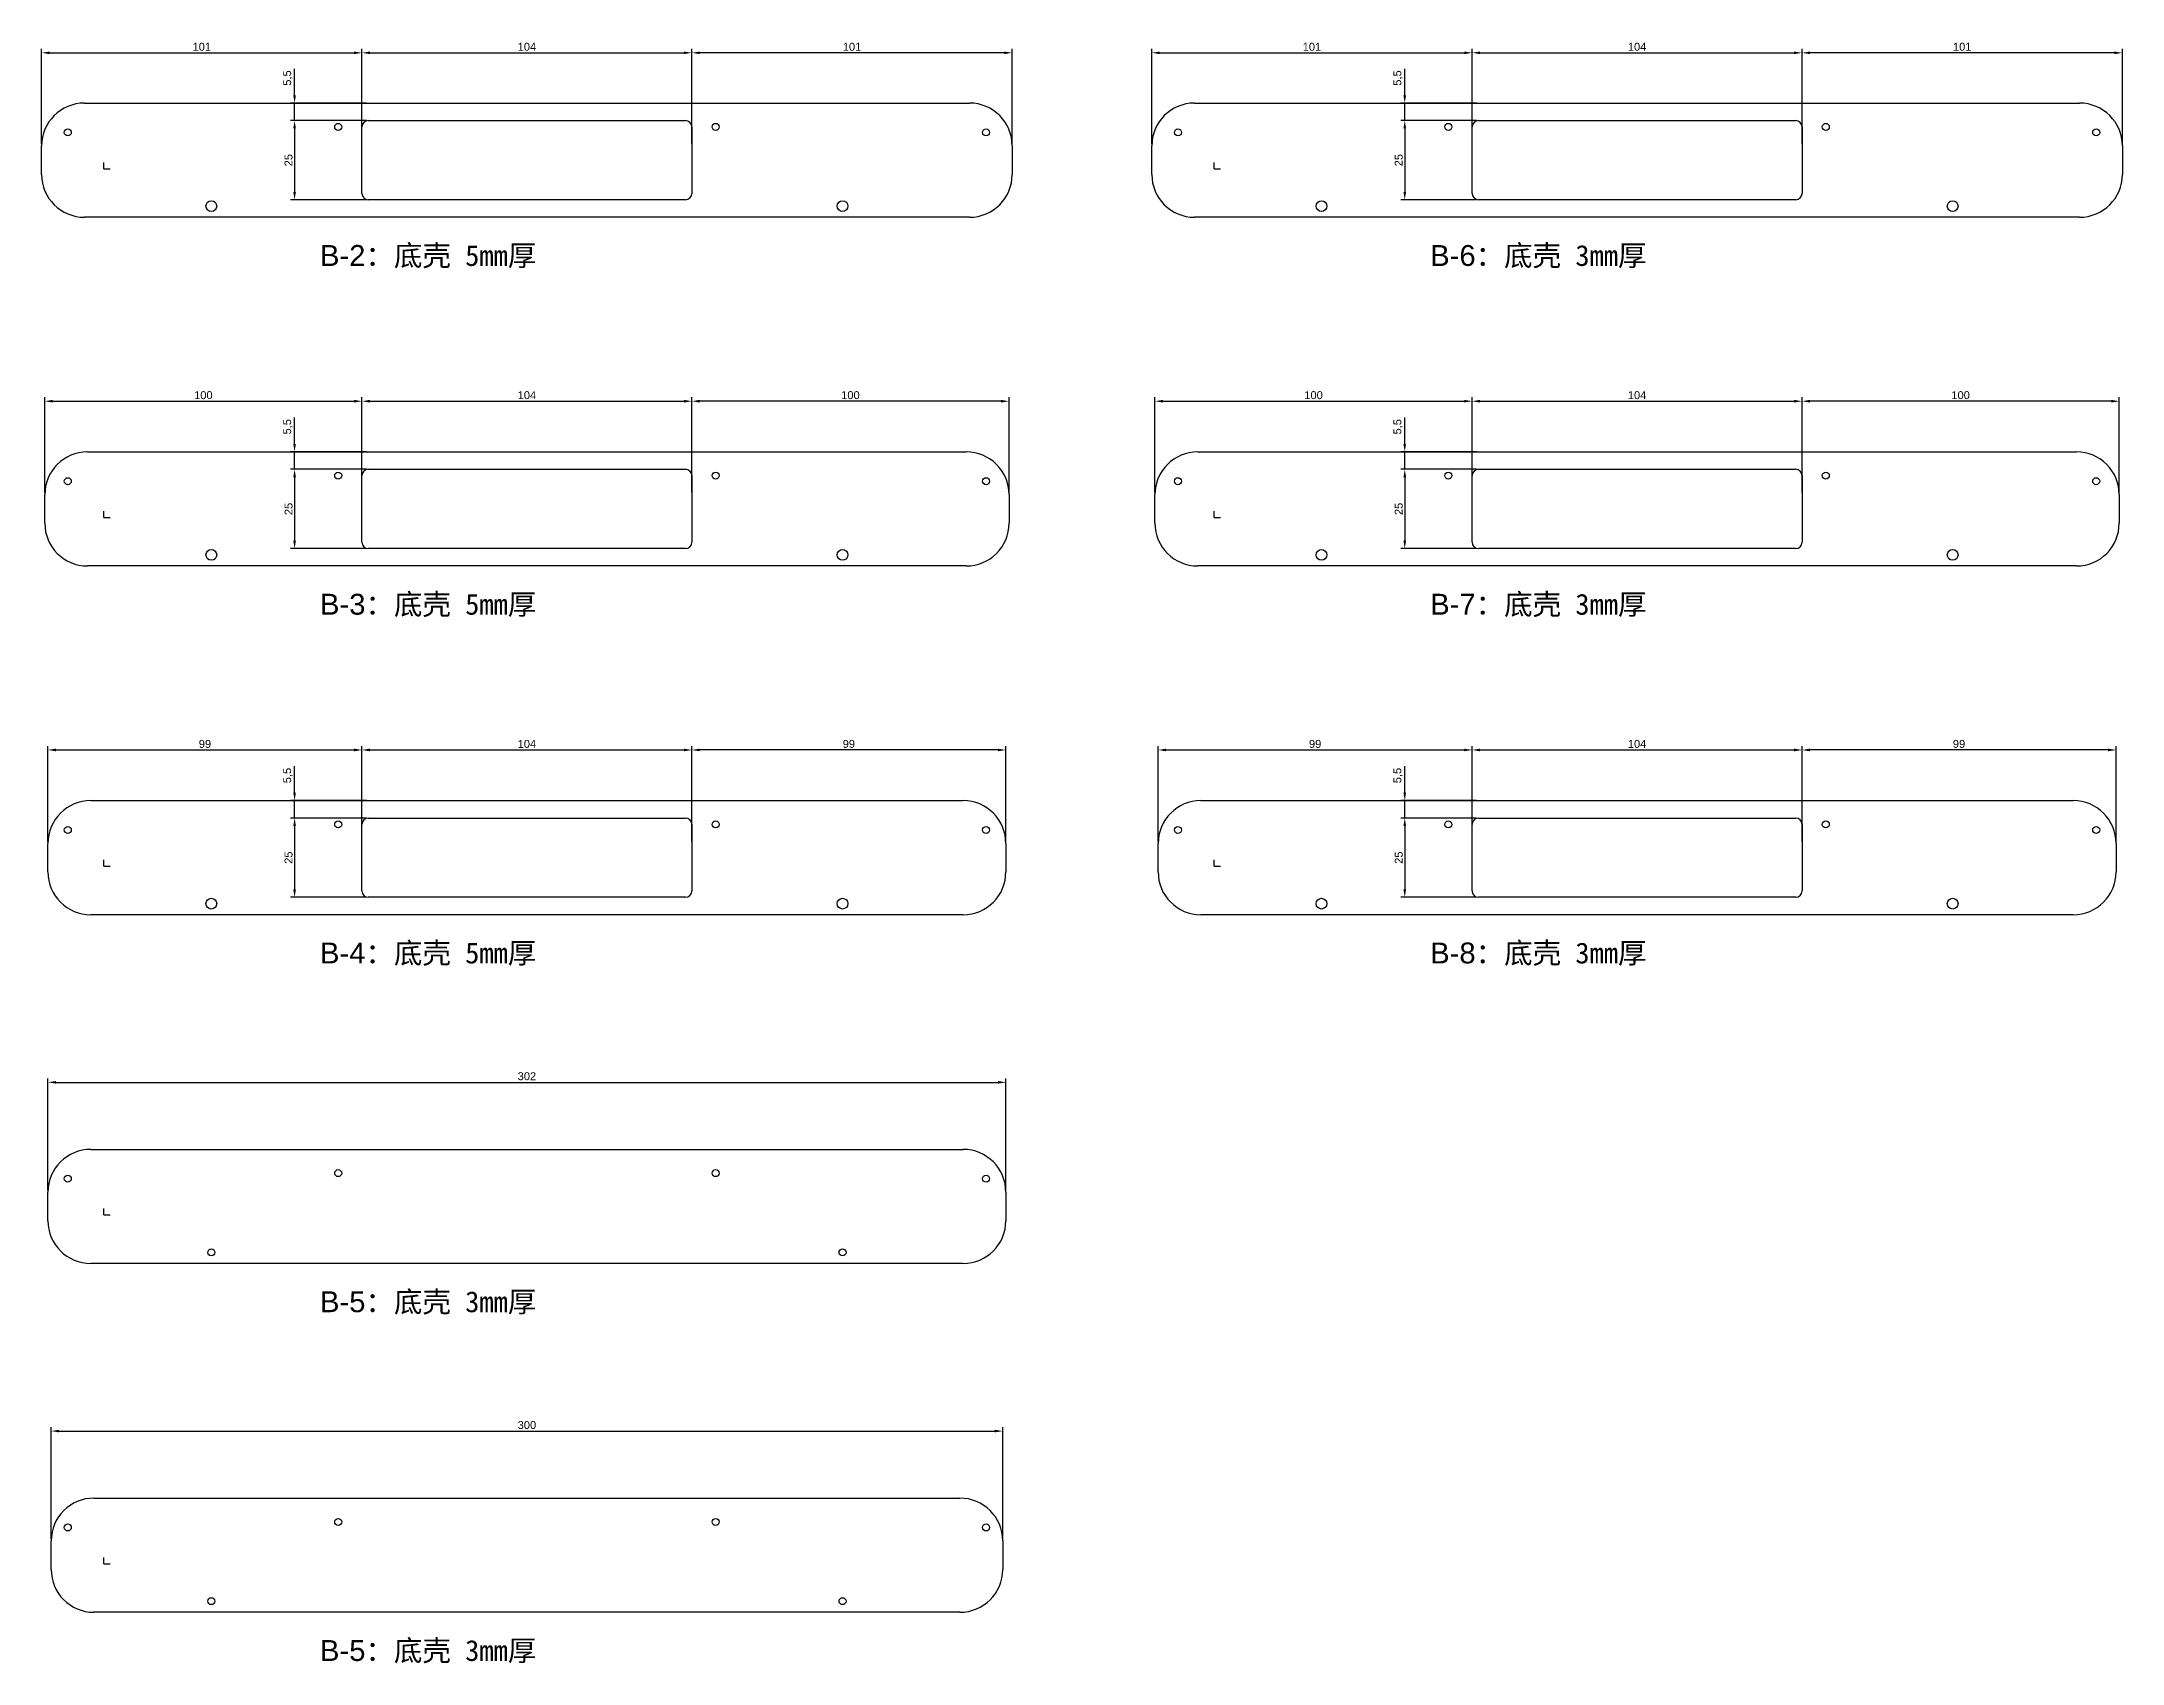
# Model space of a CAD drawing. Header units: millimetres. Extents: x -514 to 1814, y -954 to 381.
# Drawn here: x 1158 to 1814, y -280 to 231 of the extents above; entities that cross this region are included whole.
import ezdxf

# ---------------------------------------------------------------- set-up
doc = ezdxf.new("R2010")
doc.units = ezdxf.units.MM
doc.layers.get('Defpoints').update_dxf_attribs({"color": 1})
doc.layers.add('mark', color=90, linetype='Continuous', plot=False)
doc.styles.get("Standard").update_dxf_attribs({"font": 'arial.ttf'})
doc.dimstyles.new('ISO-25', dxfattribs={"dimtxt": 2.5, "dimasz": 2.5, "dimexe": 1.25, "dimexo": 0.625, "dimtad": 1, "dimtxsty": 'Standard', "dimcen": 2.5, "dimadec": 0, "dimazin": 0, "dimtfac": 1, "dimtmove": 0, "dimatfit": 3, "dimfxl": 1, "dimarcsym": 0})

msp = doc.modelspace()

# ---------------------------------------------------------------- texts
at = {"char_height": 6.58764, "attachment_point": 1}
for s, insert in [('B-2{\\fSimSun|b0|i0|c134|p2;：底壳\\fSimSun|b0|i0|c0|p2; \\fSimSun|b0|i0|c134|p2;5\\fSimSun|b0|i0|c0|p2;mm\\fSimSun|b0|i0|c134|p2;厚}', (1245.288, 167.178)), ('B-6{\\fSimSun|b0|i0|c134|p2;：底壳\\fSimSun|b0|i0|c0|p2; \\fSimSun|b0|i0|c134|p2;3\\fSimSun|b0|i0|c0|p2;mm\\fSimSun|b0|i0|c134|p2;厚}', (1595.288, 167.178)), ('B-3{\\fSimSun|b0|i0|c134|p2;：底壳\\fSimSun|b0|i0|c0|p2; \\fSimSun|b0|i0|c134|p2;5\\fSimSun|b0|i0|c0|p2;mm\\fSimSun|b0|i0|c134|p2;厚}', (1245.288, 57.178)), ('B-7{\\fSimSun|b0|i0|c134|p2;：底壳\\fSimSun|b0|i0|c0|p2; \\fSimSun|b0|i0|c134|p2;3\\fSimSun|b0|i0|c0|p2;mm\\fSimSun|b0|i0|c134|p2;厚}', (1595.288, 57.178)), ('B-4{\\fSimSun|b0|i0|c134|p2;：底壳\\fSimSun|b0|i0|c0|p2; \\fSimSun|b0|i0|c134|p2;5\\fSimSun|b0|i0|c0|p2;mm\\fSimSun|b0|i0|c134|p2;厚}', (1245.288, -52.822)), ('B-8{\\fSimSun|b0|i0|c134|p2;：底壳\\fSimSun|b0|i0|c0|p2; \\fSimSun|b0|i0|c134|p2;3\\fSimSun|b0|i0|c0|p2;mm\\fSimSun|b0|i0|c134|p2;厚}', (1595.288, -52.822)), ('B-5{\\fSimSun|b0|i0|c134|p2;：底壳\\fSimSun|b0|i0|c0|p2; \\fSimSun|b0|i0|c134|p2;3\\fSimSun|b0|i0|c0|p2;mm\\fSimSun|b0|i0|c134|p2;厚}', (1245.288, -162.822)), ('B-5{\\fSimSun|b0|i0|c134|p2;：底壳\\fSimSun|b0|i0|c0|p2; \\fSimSun|b0|i0|c134|p2;3\\fSimSun|b0|i0|c0|p2;mm\\fSimSun|b0|i0|c134|p2;厚}', (1245.288, -272.822))]:
    msp.add_mtext_dynamic_manual_height_columns(s, width=134.64919, gutter_width=12.5, heights=[0], dxfattribs=dict(at, insert=insert))

# ---------------------------------------------------------------- blocks, each defined once
blk = doc.blocks.new('*D95')
at = {"layer": 'Defpoints', "color": 0, "transparency": 16777216}
for p in [(1237.27, 211.95), (1260.51, 211.95), (1260.51, 206.45)]:
    blk.add_point(p, dxfattribs=at)
at = {"layer": 'mark', "color": 0, "lineweight": -2, "transparency": 16777216}
for p, q in [((1237.27, 214.45), (1237.27, 222.77)), ((1259.89, 211.95), (1236.02, 211.95)), ((1237.27, 206.45), (1237.27, 211.95)), ((1259.89, 206.45), (1236.02, 206.45)), ((1237.27, 203.95), (1237.27, 201.45))]:
    blk.add_line(p, q, dxfattribs=at)
at = {"layer": 'mark', "color": 0, "transparency": 16777216}
for points in [[(1236.85, 214.45), (1237.68, 214.45), (1237.27, 211.95)], [(1236.85, 203.95), (1237.68, 203.95), (1237.27, 206.45)]]:
    blk.add_solid(points, dxfattribs=at)
at = {"layer": 'mark', "color": 0, "transparency": 16777216, "insert": (1235.15, 219.86), "char_height": 2.5, "attachment_point": 5, "rotation": 90}
blk.add_mtext('5,5', dxfattribs=at)
blk = doc.blocks.new('*D96')
at = {"layer": 'Defpoints', "color": 0, "transparency": 16777216}
for p in [(1260.51, 206.45), (1237.27, 181.45), (1260.51, 181.45)]:
    blk.add_point(p, dxfattribs=at)
at = {"layer": 'mark', "color": 0, "lineweight": -2, "transparency": 16777216}
for p, q in [((1259.89, 206.45), (1236.02, 206.45)), ((1237.27, 203.95), (1237.27, 183.95)), ((1259.89, 181.45), (1236.02, 181.45))]:
    blk.add_line(p, q, dxfattribs=at)
at = {"layer": 'mark', "color": 0, "transparency": 16777216}
for points in [[(1236.85, 203.95), (1237.68, 203.95), (1237.27, 206.45)], [(1236.85, 183.95), (1237.68, 183.95), (1237.27, 181.45)]]:
    blk.add_solid(points, dxfattribs=at)
at = {"layer": 'mark', "color": 0, "transparency": 16777216, "insert": (1235.37, 193.95), "char_height": 2.5, "attachment_point": 5, "rotation": 90}
blk.add_mtext('25', dxfattribs=at)
blk = doc.blocks.new('*D97')
at = {"layer": 'Defpoints', "color": 0, "transparency": 16777216}
for p in [(1237.27, 101.95), (1260.51, 101.95), (1260.51, 96.45)]:
    blk.add_point(p, dxfattribs=at)
at = {"layer": 'mark', "color": 0, "lineweight": -2, "transparency": 16777216}
for p, q in [((1237.27, 104.45), (1237.27, 112.77)), ((1259.89, 101.95), (1236.02, 101.95)), ((1237.27, 96.45), (1237.27, 101.95)), ((1259.89, 96.45), (1236.02, 96.45)), ((1237.27, 93.95), (1237.27, 91.45))]:
    blk.add_line(p, q, dxfattribs=at)
at = {"layer": 'mark', "color": 0, "transparency": 16777216}
for points in [[(1236.85, 104.45), (1237.68, 104.45), (1237.27, 101.95)], [(1236.85, 93.95), (1237.68, 93.95), (1237.27, 96.45)]]:
    blk.add_solid(points, dxfattribs=at)
at = {"layer": 'mark', "color": 0, "transparency": 16777216, "insert": (1235.15, 109.86), "char_height": 2.5, "attachment_point": 5, "rotation": 90}
blk.add_mtext('5,5', dxfattribs=at)
blk = doc.blocks.new('*D98')
at = {"layer": 'Defpoints', "color": 0, "transparency": 16777216}
for p in [(1260.51, 96.45), (1237.27, 71.45), (1260.51, 71.45)]:
    blk.add_point(p, dxfattribs=at)
at = {"layer": 'mark', "color": 0, "lineweight": -2, "transparency": 16777216}
for p, q in [((1259.89, 96.45), (1236.02, 96.45)), ((1237.27, 93.95), (1237.27, 73.95)), ((1259.89, 71.45), (1236.02, 71.45))]:
    blk.add_line(p, q, dxfattribs=at)
at = {"layer": 'mark', "color": 0, "transparency": 16777216}
for points in [[(1236.85, 93.95), (1237.68, 93.95), (1237.27, 96.45)], [(1236.85, 73.95), (1237.68, 73.95), (1237.27, 71.45)]]:
    blk.add_solid(points, dxfattribs=at)
at = {"layer": 'mark', "color": 0, "transparency": 16777216, "insert": (1235.37, 83.95), "char_height": 2.5, "attachment_point": 5, "rotation": 90}
blk.add_mtext('25', dxfattribs=at)
blk = doc.blocks.new('*D99')
at = {"layer": 'Defpoints', "color": 0, "transparency": 16777216}
for p in [(1258.51, 227.81), (1157.51, 198.45), (1258.51, 198.45)]:
    blk.add_point(p, dxfattribs=at)
at = {"layer": 'mark', "color": 0, "lineweight": -2, "transparency": 16777216}
for p, q in [((1157.51, 199.08), (1157.51, 229.06)), ((1160.01, 227.81), (1256.01, 227.81)), ((1258.51, 199.08), (1258.51, 229.06))]:
    blk.add_line(p, q, dxfattribs=at)
at = {"layer": 'mark', "color": 0, "transparency": 16777216}
for points in [[(1160.01, 228.22), (1160.01, 227.39), (1157.51, 227.81)], [(1256.01, 228.22), (1256.01, 227.39), (1258.51, 227.81)]]:
    blk.add_solid(points, dxfattribs=at)
at = {"layer": 'mark', "color": 0, "transparency": 16777216, "insert": (1208.01, 229.71), "char_height": 2.5, "attachment_point": 5}
blk.add_mtext('101', dxfattribs=at)
blk = doc.blocks.new('*D100')
at = {"layer": 'Defpoints', "color": 0, "transparency": 16777216}
for p in [(1362.51, 227.81), (1362.51, 198.45), (1463.51, 198.45)]:
    blk.add_point(p, dxfattribs=at)
at = {"layer": 'mark', "color": 0, "lineweight": -2, "transparency": 16777216}
for p, q in [((1362.51, 199.08), (1362.51, 229.06)), ((1461.01, 227.81), (1365.01, 227.81)), ((1463.51, 199.08), (1463.51, 229.06))]:
    blk.add_line(p, q, dxfattribs=at)
at = {"layer": 'mark', "color": 0, "transparency": 16777216}
for points in [[(1365.01, 228.22), (1365.01, 227.39), (1362.51, 227.81)], [(1461.01, 228.22), (1461.01, 227.39), (1463.51, 227.81)]]:
    blk.add_solid(points, dxfattribs=at)
at = {"layer": 'mark', "color": 0, "transparency": 16777216, "insert": (1413.01, 229.71), "char_height": 2.5, "attachment_point": 5}
blk.add_mtext('101', dxfattribs=at)
blk = doc.blocks.new('*D101')
at = {"layer": 'Defpoints', "color": 0, "transparency": 16777216}
for p in [(1258.51, 117.92), (1158.51, 88.45), (1258.51, 88.45)]:
    blk.add_point(p, dxfattribs=at)
at = {"layer": 'mark', "color": 0, "lineweight": -2, "transparency": 16777216}
for p, q in [((1158.51, 89.08), (1158.51, 119.17)), ((1258.51, 89.08), (1258.51, 119.17)), ((1161.01, 117.92), (1256.01, 117.92))]:
    blk.add_line(p, q, dxfattribs=at)
at = {"layer": 'mark', "color": 0, "transparency": 16777216}
for points in [[(1161.01, 118.34), (1161.01, 117.5), (1158.51, 117.92)], [(1256.01, 118.34), (1256.01, 117.5), (1258.51, 117.92)]]:
    blk.add_solid(points, dxfattribs=at)
at = {"layer": 'mark', "color": 0, "transparency": 16777216, "insert": (1208.51, 119.82), "char_height": 2.5, "attachment_point": 5}
blk.add_mtext('100', dxfattribs=at)
blk = doc.blocks.new('*D102')
at = {"layer": 'Defpoints', "color": 0, "transparency": 16777216}
for p in [(1362.51, 117.92), (1362.51, 88.45), (1462.51, 88.45)]:
    blk.add_point(p, dxfattribs=at)
at = {"layer": 'mark', "color": 0, "lineweight": -2, "transparency": 16777216}
for p, q in [((1362.51, 89.08), (1362.51, 119.17)), ((1462.51, 89.08), (1462.51, 119.17)), ((1460.01, 117.92), (1365.01, 117.92))]:
    blk.add_line(p, q, dxfattribs=at)
at = {"layer": 'mark', "color": 0, "transparency": 16777216}
for points in [[(1365.01, 118.34), (1365.01, 117.5), (1362.51, 117.92)], [(1460.01, 118.34), (1460.01, 117.5), (1462.51, 117.92)]]:
    blk.add_solid(points, dxfattribs=at)
at = {"layer": 'mark', "color": 0, "transparency": 16777216, "insert": (1412.51, 119.82), "char_height": 2.5, "attachment_point": 5}
blk.add_mtext('100', dxfattribs=at)
blk = doc.blocks.new('*D103')
at = {"layer": 'Defpoints', "color": 0, "transparency": 16777216}
for p in [(1237.27, -8.05), (1260.51, -8.05), (1260.51, -13.55)]:
    blk.add_point(p, dxfattribs=at)
at = {"layer": 'mark', "color": 0, "lineweight": -2, "transparency": 16777216}
for p, q in [((1237.27, -5.55), (1237.27, 2.77)), ((1259.89, -8.05), (1236.02, -8.05)), ((1237.27, -13.55), (1237.27, -8.05)), ((1259.89, -13.55), (1236.02, -13.55)), ((1237.27, -16.05), (1237.27, -18.55))]:
    blk.add_line(p, q, dxfattribs=at)
at = {"layer": 'mark', "color": 0, "transparency": 16777216}
for points in [[(1236.85, -5.55), (1237.68, -5.55), (1237.27, -8.05)], [(1236.85, -16.05), (1237.68, -16.05), (1237.27, -13.55)]]:
    blk.add_solid(points, dxfattribs=at)
at = {"layer": 'mark', "color": 0, "transparency": 16777216, "insert": (1235.15, -0.14), "char_height": 2.5, "attachment_point": 5, "rotation": 90}
blk.add_mtext('5,5', dxfattribs=at)
blk = doc.blocks.new('*D104')
at = {"layer": 'Defpoints', "color": 0, "transparency": 16777216}
for p in [(1260.51, -13.55), (1237.27, -38.55), (1260.51, -38.55)]:
    blk.add_point(p, dxfattribs=at)
at = {"layer": 'mark', "color": 0, "lineweight": -2, "transparency": 16777216}
for p, q in [((1259.89, -13.55), (1236.02, -13.55)), ((1237.27, -16.05), (1237.27, -36.05)), ((1259.89, -38.55), (1236.02, -38.55))]:
    blk.add_line(p, q, dxfattribs=at)
at = {"layer": 'mark', "color": 0, "transparency": 16777216}
for points in [[(1236.85, -16.05), (1237.68, -16.05), (1237.27, -13.55)], [(1236.85, -36.05), (1237.68, -36.05), (1237.27, -38.55)]]:
    blk.add_solid(points, dxfattribs=at)
at = {"layer": 'mark', "color": 0, "transparency": 16777216, "insert": (1235.37, -26.05), "char_height": 2.5, "attachment_point": 5, "rotation": 90}
blk.add_mtext('25', dxfattribs=at)
blk = doc.blocks.new('*D105')
at = {"layer": 'Defpoints', "color": 0, "transparency": 16777216}
for p in [(1258.51, 7.92), (1159.51, -21.55), (1258.51, -21.55)]:
    blk.add_point(p, dxfattribs=at)
at = {"layer": 'mark', "color": 0, "lineweight": -2, "transparency": 16777216}
for p, q in [((1159.51, -20.92), (1159.51, 9.17)), ((1162.01, 7.92), (1256.01, 7.92)), ((1258.51, -20.92), (1258.51, 9.17))]:
    blk.add_line(p, q, dxfattribs=at)
at = {"layer": 'mark', "color": 0, "transparency": 16777216}
for points in [[(1162.01, 8.34), (1162.01, 7.5), (1159.51, 7.92)], [(1256.01, 8.34), (1256.01, 7.5), (1258.51, 7.92)]]:
    blk.add_solid(points, dxfattribs=at)
at = {"layer": 'mark', "color": 0, "transparency": 16777216, "insert": (1209.01, 9.82), "char_height": 2.5, "attachment_point": 5}
blk.add_mtext('99', dxfattribs=at)
blk = doc.blocks.new('*D106')
at = {"layer": 'Defpoints', "color": 0, "transparency": 16777216}
for p in [(1362.51, 7.92), (1362.51, -21.55), (1461.51, -21.55)]:
    blk.add_point(p, dxfattribs=at)
at = {"layer": 'mark', "color": 0, "lineweight": -2, "transparency": 16777216}
for p, q in [((1362.51, -20.92), (1362.51, 9.17)), ((1459.01, 7.92), (1365.01, 7.92)), ((1461.51, -20.92), (1461.51, 9.17))]:
    blk.add_line(p, q, dxfattribs=at)
at = {"layer": 'mark', "color": 0, "transparency": 16777216}
for points in [[(1365.01, 8.34), (1365.01, 7.5), (1362.51, 7.92)], [(1459.01, 8.34), (1459.01, 7.5), (1461.51, 7.92)]]:
    blk.add_solid(points, dxfattribs=at)
at = {"layer": 'mark', "color": 0, "transparency": 16777216, "insert": (1412.01, 9.82), "char_height": 2.5, "attachment_point": 5}
blk.add_mtext('99', dxfattribs=at)
blk = doc.blocks.new('*D107')
at = {"layer": 'Defpoints', "color": 0, "transparency": 16777216}
for p in [(1362.51, 227.81), (1258.51, 204.45), (1362.51, 204.45)]:
    blk.add_point(p, dxfattribs=at)
at = {"layer": 'mark', "color": 0, "lineweight": -2, "transparency": 16777216}
for p, q in [((1258.51, 205.08), (1258.51, 229.06)), ((1261.01, 227.81), (1360.01, 227.81)), ((1362.51, 205.08), (1362.51, 229.06))]:
    blk.add_line(p, q, dxfattribs=at)
at = {"layer": 'mark', "color": 0, "transparency": 16777216}
for points in [[(1261.01, 228.22), (1261.01, 227.39), (1258.51, 227.81)], [(1360.01, 228.22), (1360.01, 227.39), (1362.51, 227.81)]]:
    blk.add_solid(points, dxfattribs=at)
at = {"layer": 'mark', "color": 0, "transparency": 16777216, "insert": (1310.51, 229.71), "char_height": 2.5, "attachment_point": 5}
blk.add_mtext('104', dxfattribs=at)
blk = doc.blocks.new('*D108')
at = {"layer": 'Defpoints', "color": 0, "transparency": 16777216}
for p in [(1362.51, 117.92), (1258.51, 94.45), (1362.51, 94.45)]:
    blk.add_point(p, dxfattribs=at)
at = {"layer": 'mark', "color": 0, "lineweight": -2, "transparency": 16777216}
for p, q in [((1258.51, 95.08), (1258.51, 119.17)), ((1362.51, 95.08), (1362.51, 119.17)), ((1261.01, 117.92), (1360.01, 117.92))]:
    blk.add_line(p, q, dxfattribs=at)
at = {"layer": 'mark', "color": 0, "transparency": 16777216}
for points in [[(1261.01, 118.34), (1261.01, 117.5), (1258.51, 117.92)], [(1360.01, 118.34), (1360.01, 117.5), (1362.51, 117.92)]]:
    blk.add_solid(points, dxfattribs=at)
at = {"layer": 'mark', "color": 0, "transparency": 16777216, "insert": (1310.51, 119.82), "char_height": 2.5, "attachment_point": 5}
blk.add_mtext('104', dxfattribs=at)
blk = doc.blocks.new('*D109')
at = {"layer": 'Defpoints', "color": 0, "transparency": 16777216}
for p in [(1362.51, 7.92), (1258.51, -15.55), (1362.51, -15.55)]:
    blk.add_point(p, dxfattribs=at)
at = {"layer": 'mark', "color": 0, "lineweight": -2, "transparency": 16777216}
for p, q in [((1258.51, -14.92), (1258.51, 9.17)), ((1261.01, 7.92), (1360.01, 7.92)), ((1362.51, -14.92), (1362.51, 9.17))]:
    blk.add_line(p, q, dxfattribs=at)
at = {"layer": 'mark', "color": 0, "transparency": 16777216}
for points in [[(1261.01, 8.34), (1261.01, 7.5), (1258.51, 7.92)], [(1360.01, 8.34), (1360.01, 7.5), (1362.51, 7.92)]]:
    blk.add_solid(points, dxfattribs=at)
at = {"layer": 'mark', "color": 0, "transparency": 16777216, "insert": (1310.51, 9.82), "char_height": 2.5, "attachment_point": 5}
blk.add_mtext('104', dxfattribs=at)
blk = doc.blocks.new('*D110')
at = {"layer": 'Defpoints', "color": 0, "transparency": 16777216}
for p in [(1461.51, -96.91), (1159.51, -131.55), (1461.51, -131.55)]:
    blk.add_point(p, dxfattribs=at)
at = {"layer": 'mark', "color": 0, "lineweight": -2, "transparency": 16777216}
for p, q in [((1159.51, -130.92), (1159.51, -95.66)), ((1162.01, -96.91), (1459.01, -96.91)), ((1461.51, -130.92), (1461.51, -95.66))]:
    blk.add_line(p, q, dxfattribs=at)
at = {"layer": 'mark', "color": 0, "transparency": 16777216}
for points in [[(1162.01, -96.49), (1162.01, -97.32), (1159.51, -96.91)], [(1459.01, -96.49), (1459.01, -97.32), (1461.51, -96.91)]]:
    blk.add_solid(points, dxfattribs=at)
at = {"layer": 'mark', "color": 0, "transparency": 16777216, "insert": (1310.51, -95), "char_height": 2.5, "attachment_point": 5}
blk.add_mtext('302', dxfattribs=at)
blk = doc.blocks.new('*D111')
at = {"layer": 'Defpoints', "color": 0, "transparency": 16777216}
for p in [(1460.51, -206.91), (1160.51, -241.55), (1460.51, -241.55)]:
    blk.add_point(p, dxfattribs=at)
at = {"layer": 'mark', "color": 0, "lineweight": -2, "transparency": 16777216}
for p, q in [((1160.51, -240.92), (1160.51, -205.66)), ((1163.01, -206.91), (1458.01, -206.91)), ((1460.51, -240.92), (1460.51, -205.66))]:
    blk.add_line(p, q, dxfattribs=at)
at = {"layer": 'mark', "color": 0, "transparency": 16777216}
for points in [[(1163.01, -206.49), (1163.01, -207.32), (1160.51, -206.91)], [(1458.01, -206.49), (1458.01, -207.32), (1460.51, -206.91)]]:
    blk.add_solid(points, dxfattribs=at)
at = {"layer": 'mark', "color": 0, "transparency": 16777216, "insert": (1310.51, -205), "char_height": 2.5, "attachment_point": 5}
blk.add_mtext('300', dxfattribs=at)
blk = doc.blocks.new('*D112')
at = {"layer": 'Defpoints', "color": 0, "transparency": 16777216}
for p in [(1587.27, 211.95), (1610.51, 211.95), (1610.51, 206.45)]:
    blk.add_point(p, dxfattribs=at)
at = {"layer": 'mark', "color": 0, "lineweight": -2, "transparency": 16777216}
for p, q in [((1587.27, 214.45), (1587.27, 222.77)), ((1609.89, 211.95), (1586.02, 211.95)), ((1587.27, 206.45), (1587.27, 211.95)), ((1609.89, 206.45), (1586.02, 206.45)), ((1587.27, 203.95), (1587.27, 201.45))]:
    blk.add_line(p, q, dxfattribs=at)
at = {"layer": 'mark', "color": 0, "transparency": 16777216}
for points in [[(1586.85, 214.45), (1587.68, 214.45), (1587.27, 211.95)], [(1586.85, 203.95), (1587.68, 203.95), (1587.27, 206.45)]]:
    blk.add_solid(points, dxfattribs=at)
at = {"layer": 'mark', "color": 0, "transparency": 16777216, "insert": (1585.15, 219.86), "char_height": 2.5, "attachment_point": 5, "rotation": 90}
blk.add_mtext('5,5', dxfattribs=at)
blk = doc.blocks.new('*D113')
at = {"layer": 'Defpoints', "color": 0, "transparency": 16777216}
for p in [(1610.51, 206.45), (1587.27, 181.45), (1610.51, 181.45)]:
    blk.add_point(p, dxfattribs=at)
at = {"layer": 'mark', "color": 0, "lineweight": -2, "transparency": 16777216}
for p, q in [((1609.89, 206.45), (1586.02, 206.45)), ((1587.27, 203.95), (1587.27, 183.95)), ((1609.89, 181.45), (1586.02, 181.45))]:
    blk.add_line(p, q, dxfattribs=at)
at = {"layer": 'mark', "color": 0, "transparency": 16777216}
for points in [[(1586.85, 203.95), (1587.68, 203.95), (1587.27, 206.45)], [(1586.85, 183.95), (1587.68, 183.95), (1587.27, 181.45)]]:
    blk.add_solid(points, dxfattribs=at)
at = {"layer": 'mark', "color": 0, "transparency": 16777216, "insert": (1585.37, 193.95), "char_height": 2.5, "attachment_point": 5, "rotation": 90}
blk.add_mtext('25', dxfattribs=at)
blk = doc.blocks.new('*D114')
at = {"layer": 'Defpoints', "color": 0, "transparency": 16777216}
for p in [(1587.27, 101.95), (1610.51, 101.95), (1610.51, 96.45)]:
    blk.add_point(p, dxfattribs=at)
at = {"layer": 'mark', "color": 0, "lineweight": -2, "transparency": 16777216}
for p, q in [((1587.27, 104.45), (1587.27, 112.77)), ((1609.89, 101.95), (1586.02, 101.95)), ((1587.27, 96.45), (1587.27, 101.95)), ((1609.89, 96.45), (1586.02, 96.45)), ((1587.27, 93.95), (1587.27, 91.45))]:
    blk.add_line(p, q, dxfattribs=at)
at = {"layer": 'mark', "color": 0, "transparency": 16777216}
for points in [[(1586.85, 104.45), (1587.68, 104.45), (1587.27, 101.95)], [(1586.85, 93.95), (1587.68, 93.95), (1587.27, 96.45)]]:
    blk.add_solid(points, dxfattribs=at)
at = {"layer": 'mark', "color": 0, "transparency": 16777216, "insert": (1585.15, 109.86), "char_height": 2.5, "attachment_point": 5, "rotation": 90}
blk.add_mtext('5,5', dxfattribs=at)
blk = doc.blocks.new('*D115')
at = {"layer": 'Defpoints', "color": 0, "transparency": 16777216}
for p in [(1610.51, 96.45), (1587.27, 71.45), (1610.51, 71.45)]:
    blk.add_point(p, dxfattribs=at)
at = {"layer": 'mark', "color": 0, "lineweight": -2, "transparency": 16777216}
for p, q in [((1609.89, 96.45), (1586.02, 96.45)), ((1587.27, 93.95), (1587.27, 73.95)), ((1609.89, 71.45), (1586.02, 71.45))]:
    blk.add_line(p, q, dxfattribs=at)
at = {"layer": 'mark', "color": 0, "transparency": 16777216}
for points in [[(1586.85, 93.95), (1587.68, 93.95), (1587.27, 96.45)], [(1586.85, 73.95), (1587.68, 73.95), (1587.27, 71.45)]]:
    blk.add_solid(points, dxfattribs=at)
at = {"layer": 'mark', "color": 0, "transparency": 16777216, "insert": (1585.37, 83.95), "char_height": 2.5, "attachment_point": 5, "rotation": 90}
blk.add_mtext('25', dxfattribs=at)
blk = doc.blocks.new('*D116')
at = {"layer": 'Defpoints', "color": 0, "transparency": 16777216}
for p in [(1608.51, 227.81), (1507.51, 198.45), (1608.51, 198.45)]:
    blk.add_point(p, dxfattribs=at)
at = {"layer": 'mark', "color": 0, "lineweight": -2, "transparency": 16777216}
for p, q in [((1507.51, 199.08), (1507.51, 229.06)), ((1510.01, 227.81), (1606.01, 227.81)), ((1608.51, 199.08), (1608.51, 229.06))]:
    blk.add_line(p, q, dxfattribs=at)
at = {"layer": 'mark', "color": 0, "transparency": 16777216}
for points in [[(1510.01, 228.22), (1510.01, 227.39), (1507.51, 227.81)], [(1606.01, 228.22), (1606.01, 227.39), (1608.51, 227.81)]]:
    blk.add_solid(points, dxfattribs=at)
at = {"layer": 'mark', "color": 0, "transparency": 16777216, "insert": (1558.01, 229.71), "char_height": 2.5, "attachment_point": 5}
blk.add_mtext('101', dxfattribs=at)
blk = doc.blocks.new('*D117')
at = {"layer": 'Defpoints', "color": 0, "transparency": 16777216}
for p in [(1712.51, 227.81), (1712.51, 198.45), (1813.51, 198.45)]:
    blk.add_point(p, dxfattribs=at)
at = {"layer": 'mark', "color": 0, "lineweight": -2, "transparency": 16777216}
for p, q in [((1712.51, 199.08), (1712.51, 229.06)), ((1811.01, 227.81), (1715.01, 227.81)), ((1813.51, 199.08), (1813.51, 229.06))]:
    blk.add_line(p, q, dxfattribs=at)
at = {"layer": 'mark', "color": 0, "transparency": 16777216}
for points in [[(1715.01, 228.22), (1715.01, 227.39), (1712.51, 227.81)], [(1811.01, 228.22), (1811.01, 227.39), (1813.51, 227.81)]]:
    blk.add_solid(points, dxfattribs=at)
at = {"layer": 'mark', "color": 0, "transparency": 16777216, "insert": (1763.01, 229.71), "char_height": 2.5, "attachment_point": 5}
blk.add_mtext('101', dxfattribs=at)
blk = doc.blocks.new('*D118')
at = {"layer": 'Defpoints', "color": 0, "transparency": 16777216}
for p in [(1608.51, 117.92), (1508.51, 88.45), (1608.51, 88.45)]:
    blk.add_point(p, dxfattribs=at)
at = {"layer": 'mark', "color": 0, "lineweight": -2, "transparency": 16777216}
for p, q in [((1508.51, 89.08), (1508.51, 119.17)), ((1608.51, 89.08), (1608.51, 119.17)), ((1511.01, 117.92), (1606.01, 117.92))]:
    blk.add_line(p, q, dxfattribs=at)
at = {"layer": 'mark', "color": 0, "transparency": 16777216}
for points in [[(1511.01, 118.34), (1511.01, 117.5), (1508.51, 117.92)], [(1606.01, 118.34), (1606.01, 117.5), (1608.51, 117.92)]]:
    blk.add_solid(points, dxfattribs=at)
at = {"layer": 'mark', "color": 0, "transparency": 16777216, "insert": (1558.51, 119.82), "char_height": 2.5, "attachment_point": 5}
blk.add_mtext('100', dxfattribs=at)
blk = doc.blocks.new('*D119')
at = {"layer": 'Defpoints', "color": 0, "transparency": 16777216}
for p in [(1712.51, 117.92), (1712.51, 88.45), (1812.51, 88.45)]:
    blk.add_point(p, dxfattribs=at)
at = {"layer": 'mark', "color": 0, "lineweight": -2, "transparency": 16777216}
for p, q in [((1712.51, 89.08), (1712.51, 119.17)), ((1812.51, 89.08), (1812.51, 119.17)), ((1810.01, 117.92), (1715.01, 117.92))]:
    blk.add_line(p, q, dxfattribs=at)
at = {"layer": 'mark', "color": 0, "transparency": 16777216}
for points in [[(1715.01, 118.34), (1715.01, 117.5), (1712.51, 117.92)], [(1810.01, 118.34), (1810.01, 117.5), (1812.51, 117.92)]]:
    blk.add_solid(points, dxfattribs=at)
at = {"layer": 'mark', "color": 0, "transparency": 16777216, "insert": (1762.51, 119.82), "char_height": 2.5, "attachment_point": 5}
blk.add_mtext('100', dxfattribs=at)
blk = doc.blocks.new('*D120')
at = {"layer": 'Defpoints', "color": 0, "transparency": 16777216}
for p in [(1587.27, -8.05), (1610.51, -8.05), (1610.51, -13.55)]:
    blk.add_point(p, dxfattribs=at)
at = {"layer": 'mark', "color": 0, "lineweight": -2, "transparency": 16777216}
for p, q in [((1587.27, -5.55), (1587.27, 2.77)), ((1609.89, -8.05), (1586.02, -8.05)), ((1587.27, -13.55), (1587.27, -8.05)), ((1609.89, -13.55), (1586.02, -13.55)), ((1587.27, -16.05), (1587.27, -18.55))]:
    blk.add_line(p, q, dxfattribs=at)
at = {"layer": 'mark', "color": 0, "transparency": 16777216}
for points in [[(1586.85, -5.55), (1587.68, -5.55), (1587.27, -8.05)], [(1586.85, -16.05), (1587.68, -16.05), (1587.27, -13.55)]]:
    blk.add_solid(points, dxfattribs=at)
at = {"layer": 'mark', "color": 0, "transparency": 16777216, "insert": (1585.15, -0.14), "char_height": 2.5, "attachment_point": 5, "rotation": 90}
blk.add_mtext('5,5', dxfattribs=at)
blk = doc.blocks.new('*D121')
at = {"layer": 'Defpoints', "color": 0, "transparency": 16777216}
for p in [(1610.51, -13.55), (1587.27, -38.55), (1610.51, -38.55)]:
    blk.add_point(p, dxfattribs=at)
at = {"layer": 'mark', "color": 0, "lineweight": -2, "transparency": 16777216}
for p, q in [((1609.89, -13.55), (1586.02, -13.55)), ((1587.27, -16.05), (1587.27, -36.05)), ((1609.89, -38.55), (1586.02, -38.55))]:
    blk.add_line(p, q, dxfattribs=at)
at = {"layer": 'mark', "color": 0, "transparency": 16777216}
for points in [[(1586.85, -16.05), (1587.68, -16.05), (1587.27, -13.55)], [(1586.85, -36.05), (1587.68, -36.05), (1587.27, -38.55)]]:
    blk.add_solid(points, dxfattribs=at)
at = {"layer": 'mark', "color": 0, "transparency": 16777216, "insert": (1585.37, -26.05), "char_height": 2.5, "attachment_point": 5, "rotation": 90}
blk.add_mtext('25', dxfattribs=at)
blk = doc.blocks.new('*D122')
at = {"layer": 'Defpoints', "color": 0, "transparency": 16777216}
for p in [(1608.51, 7.92), (1509.51, -21.55), (1608.51, -21.55)]:
    blk.add_point(p, dxfattribs=at)
at = {"layer": 'mark', "color": 0, "lineweight": -2, "transparency": 16777216}
for p, q in [((1509.51, -20.92), (1509.51, 9.17)), ((1512.01, 7.92), (1606.01, 7.92)), ((1608.51, -20.92), (1608.51, 9.17))]:
    blk.add_line(p, q, dxfattribs=at)
at = {"layer": 'mark', "color": 0, "transparency": 16777216}
for points in [[(1512.01, 8.34), (1512.01, 7.5), (1509.51, 7.92)], [(1606.01, 8.34), (1606.01, 7.5), (1608.51, 7.92)]]:
    blk.add_solid(points, dxfattribs=at)
at = {"layer": 'mark', "color": 0, "transparency": 16777216, "insert": (1559.01, 9.82), "char_height": 2.5, "attachment_point": 5}
blk.add_mtext('99', dxfattribs=at)
blk = doc.blocks.new('*D123')
at = {"layer": 'Defpoints', "color": 0, "transparency": 16777216}
for p in [(1712.51, 7.92), (1712.51, -21.55), (1811.51, -21.55)]:
    blk.add_point(p, dxfattribs=at)
at = {"layer": 'mark', "color": 0, "lineweight": -2, "transparency": 16777216}
for p, q in [((1712.51, -20.92), (1712.51, 9.17)), ((1809.01, 7.92), (1715.01, 7.92)), ((1811.51, -20.92), (1811.51, 9.17))]:
    blk.add_line(p, q, dxfattribs=at)
at = {"layer": 'mark', "color": 0, "transparency": 16777216}
for points in [[(1715.01, 8.34), (1715.01, 7.5), (1712.51, 7.92)], [(1809.01, 8.34), (1809.01, 7.5), (1811.51, 7.92)]]:
    blk.add_solid(points, dxfattribs=at)
at = {"layer": 'mark', "color": 0, "transparency": 16777216, "insert": (1762.01, 9.82), "char_height": 2.5, "attachment_point": 5}
blk.add_mtext('99', dxfattribs=at)
blk = doc.blocks.new('*D124')
at = {"layer": 'Defpoints', "color": 0, "transparency": 16777216}
for p in [(1712.51, 227.81), (1608.51, 204.45), (1712.51, 204.45)]:
    blk.add_point(p, dxfattribs=at)
at = {"layer": 'mark', "color": 0, "lineweight": -2, "transparency": 16777216}
for p, q in [((1608.51, 205.08), (1608.51, 229.06)), ((1611.01, 227.81), (1710.01, 227.81)), ((1712.51, 205.08), (1712.51, 229.06))]:
    blk.add_line(p, q, dxfattribs=at)
at = {"layer": 'mark', "color": 0, "transparency": 16777216}
for points in [[(1611.01, 228.22), (1611.01, 227.39), (1608.51, 227.81)], [(1710.01, 228.22), (1710.01, 227.39), (1712.51, 227.81)]]:
    blk.add_solid(points, dxfattribs=at)
at = {"layer": 'mark', "color": 0, "transparency": 16777216, "insert": (1660.51, 229.71), "char_height": 2.5, "attachment_point": 5}
blk.add_mtext('104', dxfattribs=at)
blk = doc.blocks.new('*D125')
at = {"layer": 'Defpoints', "color": 0, "transparency": 16777216}
for p in [(1712.51, 117.92), (1608.51, 94.45), (1712.51, 94.45)]:
    blk.add_point(p, dxfattribs=at)
at = {"layer": 'mark', "color": 0, "lineweight": -2, "transparency": 16777216}
for p, q in [((1608.51, 95.08), (1608.51, 119.17)), ((1712.51, 95.08), (1712.51, 119.17)), ((1611.01, 117.92), (1710.01, 117.92))]:
    blk.add_line(p, q, dxfattribs=at)
at = {"layer": 'mark', "color": 0, "transparency": 16777216}
for points in [[(1611.01, 118.34), (1611.01, 117.5), (1608.51, 117.92)], [(1710.01, 118.34), (1710.01, 117.5), (1712.51, 117.92)]]:
    blk.add_solid(points, dxfattribs=at)
at = {"layer": 'mark', "color": 0, "transparency": 16777216, "insert": (1660.51, 119.82), "char_height": 2.5, "attachment_point": 5}
blk.add_mtext('104', dxfattribs=at)
blk = doc.blocks.new('*D126')
at = {"layer": 'Defpoints', "color": 0, "transparency": 16777216}
for p in [(1712.51, 7.92), (1608.51, -15.55), (1712.51, -15.55)]:
    blk.add_point(p, dxfattribs=at)
at = {"layer": 'mark', "color": 0, "lineweight": -2, "transparency": 16777216}
for p, q in [((1608.51, -14.92), (1608.51, 9.17)), ((1611.01, 7.92), (1710.01, 7.92)), ((1712.51, -14.92), (1712.51, 9.17))]:
    blk.add_line(p, q, dxfattribs=at)
at = {"layer": 'mark', "color": 0, "transparency": 16777216}
for points in [[(1611.01, 8.34), (1611.01, 7.5), (1608.51, 7.92)], [(1710.01, 8.34), (1710.01, 7.5), (1712.51, 7.92)]]:
    blk.add_solid(points, dxfattribs=at)
at = {"layer": 'mark', "color": 0, "transparency": 16777216, "insert": (1660.51, 9.82), "char_height": 2.5, "attachment_point": 5}
blk.add_mtext('104', dxfattribs=at)

# ---------------------------------------------------------------- dimensions: what is measured, and where the dimension line sits
at = {"layer": 'mark'}
for base, p1, p2, picture, middle in [((1258.511, 227.806), (1157.511, 198.451), (1258.511, 198.451), '*D99', (1208.011, 229.707)), ((1362.511, 227.806), (1258.511, 204.451), (1362.511, 204.451), '*D107', (1310.511, 229.707)), ((1362.511, 227.806), (1463.511, 198.451), (1362.511, 198.451), '*D100', (1413.011, 229.707)), ((1608.511, 227.806), (1507.511, 198.451), (1608.511, 198.451), '*D116', (1558.011, 229.707)), ((1712.511, 227.806), (1608.511, 204.451), (1712.511, 204.451), '*D124', (1660.511, 229.707)), ((1712.511, 227.806), (1813.511, 198.451), (1712.511, 198.451), '*D117', (1763.011, 229.707)), ((1258.511, 117.921), (1158.511, 88.451), (1258.511, 88.451), '*D101', (1208.511, 119.823)), ((1362.511, 117.921), (1258.511, 94.451), (1362.511, 94.451), '*D108', (1310.511, 119.823)), ((1362.511, 117.921), (1462.511, 88.451), (1362.511, 88.451), '*D102', (1412.511, 119.823)), ((1608.511, 117.921), (1508.511, 88.451), (1608.511, 88.451), '*D118', (1558.511, 119.823)), ((1712.511, 117.921), (1608.511, 94.451), (1712.511, 94.451), '*D125', (1660.511, 119.823)), ((1712.511, 117.921), (1812.511, 88.451), (1712.511, 88.451), '*D119', (1762.511, 119.823)), ((1258.511, 7.921), (1159.511, -21.549), (1258.511, -21.549), '*D105', (1209.011, 9.823)), ((1362.511, 7.921), (1258.511, -15.549), (1362.511, -15.549), '*D109', (1310.511, 9.823)), ((1362.511, 7.921), (1461.511, -21.549), (1362.511, -21.549), '*D106', (1412.011, 9.823)), ((1608.511, 7.921), (1509.511, -21.549), (1608.511, -21.549), '*D122', (1559.011, 9.823)), ((1712.511, 7.921), (1608.511, -15.549), (1712.511, -15.549), '*D126', (1660.511, 9.823)), ((1712.511, 7.921), (1811.511, -21.549), (1712.511, -21.549), '*D123', (1762.011, 9.823)), ((1461.511, -96.905), (1159.511, -131.549), (1461.511, -131.549), '*D110', (1310.511, -95.003)), ((1460.511, -206.905), (1160.511, -241.549), (1460.511, -241.549), '*D111', (1310.511, -205.003))]:
    dim = msp.add_linear_dim(base=base, p1=p1, p2=p2, dimstyle='ISO-25', dxfattribs=at)
    dim.commit()
    dim.dimension.update_dxf_attribs({"geometry": picture, "text_midpoint": middle})
for base, p1, p2, picture, middle in [((1237.268, 211.951), (1260.511, 206.451), (1260.511, 211.951), '*D95', (1235.145, 219.861)), ((1587.268, 211.951), (1610.511, 206.451), (1610.511, 211.951), '*D112', (1585.145, 219.861)), ((1237.268, 181.451), (1260.511, 206.451), (1260.511, 181.451), '*D96', (1235.366, 193.951)), ((1587.268, 181.451), (1610.511, 206.451), (1610.511, 181.451), '*D113', (1585.366, 193.951)), ((1237.268, 101.951), (1260.511, 96.451), (1260.511, 101.951), '*D97', (1235.145, 109.861)), ((1587.268, 101.951), (1610.511, 96.451), (1610.511, 101.951), '*D114', (1585.145, 109.861)), ((1237.268, 71.451), (1260.511, 96.451), (1260.511, 71.451), '*D98', (1235.366, 83.951)), ((1587.268, 71.451), (1610.511, 96.451), (1610.511, 71.451), '*D115', (1585.366, 83.951)), ((1237.268, -8.049), (1260.511, -13.549), (1260.511, -8.049), '*D103', (1235.145, -0.139)), ((1587.268, -8.049), (1610.511, -13.549), (1610.511, -8.049), '*D120', (1585.145, -0.139)), ((1237.268, -38.549), (1260.511, -13.549), (1260.511, -38.549), '*D104', (1235.366, -26.049)), ((1587.268, -38.549), (1610.511, -13.549), (1610.511, -38.549), '*D121', (1585.366, -26.049))]:
    dim = msp.add_linear_dim(base=base, p1=p1, p2=p2, angle=90, dimstyle='ISO-25', dxfattribs=at)
    dim.commit()
    dim.dimension.update_dxf_attribs({"geometry": picture, "text_midpoint": middle})

# ---------------------------------------------------------------- linework, layer by layer
for p, q in [((1171.011, 211.951), (1176.211, 211.951)), ((1176.211, 211.951), (1196.211, 211.951)), ((1196.211, 211.951), (1450.011, 211.951)), ((1521.011, 211.951), (1526.211, 211.951)), ((1526.211, 211.951), (1546.211, 211.951)), ((1546.211, 211.951), (1800.011, 211.951)), ((1258.511, 183.451), (1258.511, 204.451)), ((1260.511, 206.451), (1360.511, 206.451)), ((1362.511, 204.451), (1362.511, 183.451)), ((1608.511, 183.451), (1608.511, 204.451)), ((1610.511, 206.451), (1710.511, 206.451)), ((1712.511, 204.451), (1712.511, 183.451)), ((1157.511, 189.451), (1157.511, 198.451)), ((1463.511, 198.451), (1463.511, 189.451)), ((1507.511, 189.451), (1507.511, 198.451)), ((1813.511, 198.451), (1813.511, 189.451)), ((1360.511, 181.451), (1260.511, 181.451)), ((1710.511, 181.451), (1610.511, 181.451)), ((1450.011, 175.951), (1171.011, 175.951)), ((1800.011, 175.951), (1521.011, 175.951)), ((1172.011, 101.951), (1176.211, 101.951)), ((1176.211, 101.951), (1196.211, 101.951)), ((1196.211, 101.951), (1449.011, 101.951)), ((1522.011, 101.951), (1526.211, 101.951)), ((1526.211, 101.951), (1546.211, 101.951)), ((1546.211, 101.951), (1799.011, 101.951)), ((1258.511, 73.451), (1258.511, 94.451)), ((1260.511, 96.451), (1360.511, 96.451)), ((1362.511, 94.451), (1362.511, 73.451)), ((1608.511, 73.451), (1608.511, 94.451)), ((1610.511, 96.451), (1710.511, 96.451)), ((1712.511, 94.451), (1712.511, 73.451)), ((1158.511, 79.451), (1158.511, 88.451)), ((1462.511, 88.451), (1462.511, 79.451)), ((1508.511, 79.451), (1508.511, 88.451)), ((1812.511, 88.451), (1812.511, 79.451)), ((1449.011, 65.951), (1172.011, 65.951)), ((1360.511, 71.451), (1260.511, 71.451)), ((1799.011, 65.951), (1522.011, 65.951)), ((1710.511, 71.451), (1610.511, 71.451)), ((1173.011, -8.049), (1176.211, -8.049)), ((1176.211, -8.049), (1196.211, -8.049)), ((1196.211, -8.049), (1448.011, -8.049)), ((1523.011, -8.049), (1526.211, -8.049)), ((1526.211, -8.049), (1546.211, -8.049)), ((1546.211, -8.049), (1798.011, -8.049)), ((1258.511, -36.549), (1258.511, -15.549)), ((1260.511, -13.549), (1360.511, -13.549)), ((1362.511, -15.549), (1362.511, -36.549)), ((1608.511, -36.549), (1608.511, -15.549)), ((1610.511, -13.549), (1710.511, -13.549)), ((1712.511, -15.549), (1712.511, -36.549)), ((1159.511, -30.549), (1159.511, -21.549)), ((1461.511, -21.549), (1461.511, -30.549)), ((1509.511, -30.549), (1509.511, -21.549)), ((1811.511, -21.549), (1811.511, -30.549)), ((1360.511, -38.549), (1260.511, -38.549)), ((1710.511, -38.549), (1610.511, -38.549)), ((1448.011, -44.049), (1173.011, -44.049)), ((1798.011, -44.049), (1523.011, -44.049)), ((1173.011, -118.049), (1176.211, -118.049)), ((1176.211, -118.049), (1196.211, -118.049)), ((1196.211, -118.049), (1448.011, -118.049)), ((1159.511, -140.549), (1159.511, -131.549)), ((1461.511, -131.549), (1461.511, -140.549)), ((1448.011, -154.049), (1173.011, -154.049)), ((1174.011, -228.049), (1176.211, -228.049)), ((1176.211, -228.049), (1196.211, -228.049)), ((1196.211, -228.049), (1447.011, -228.049)), ((1160.511, -250.549), (1160.511, -241.549)), ((1460.511, -241.549), (1460.511, -250.549)), ((1447.011, -264.049), (1174.011, -264.049))]:
    msp.add_line(p, q)
for centre, radius in [((1165.768, 202.694), 1.1), ((1251.011, 204.451), 1.1), ((1370.011, 204.451), 1.1), ((1455.253, 202.694), 1.1), ((1515.768, 202.694), 1.1), ((1601.011, 204.451), 1.1), ((1720.011, 204.451), 1.1), ((1805.253, 202.694), 1.1), ((1211.011, 179.451), 1.7), ((1410.011, 179.451), 1.7), ((1561.011, 179.451), 1.7), ((1760.011, 179.451), 1.7), ((1165.768, 92.694), 1.1), ((1251.011, 94.451), 1.1), ((1370.011, 94.451), 1.1), ((1455.253, 92.694), 1.1), ((1515.768, 92.694), 1.1), ((1601.011, 94.451), 1.1), ((1720.011, 94.451), 1.1), ((1805.253, 92.694), 1.1), ((1211.011, 69.451), 1.7), ((1410.011, 69.451), 1.7), ((1561.011, 69.451), 1.7), ((1760.011, 69.451), 1.7), ((1165.768, -17.306), 1.1), ((1251.011, -15.549), 1.1), ((1370.011, -15.549), 1.1), ((1455.253, -17.306), 1.1), ((1515.768, -17.306), 1.1), ((1601.011, -15.549), 1.1), ((1720.011, -15.549), 1.1), ((1805.253, -17.306), 1.1), ((1211.011, -40.549), 1.7), ((1410.011, -40.549), 1.7), ((1561.011, -40.549), 1.7), ((1760.011, -40.549), 1.7), ((1251.011, -125.549), 1.1), ((1370.011, -125.549), 1.1), ((1165.768, -127.306), 1.1), ((1455.253, -127.306), 1.1), ((1211.011, -150.549), 1.1), ((1410.011, -150.549), 1.1), ((1251.011, -235.549), 1.1), ((1370.011, -235.549), 1.1), ((1165.768, -237.306), 1.1), ((1455.253, -237.306), 1.1), ((1211.011, -260.549), 1.1), ((1410.011, -260.549), 1.1)]:
    msp.add_circle(centre, radius)
for centre, radius, start, end in [((1171.011, 198.451), 13.5, 90, 180), ((1450.011, 198.451), 13.5, 0, 90), ((1521.011, 198.451), 13.5, 90, 180), ((1800.011, 198.451), 13.5, 0, 90), ((1260.511, 204.451), 2, 90, 180), ((1360.511, 204.451), 2, 0, 90), ((1610.511, 204.451), 2, 90, 180), ((1710.511, 204.451), 2, 0, 90), ((1171.011, 189.451), 13.5, 180, 270), ((1450.011, 189.451), 13.5, 270, 0), ((1521.011, 189.451), 13.5, 180, 270), ((1800.011, 189.451), 13.5, 270, 0), ((1260.511, 183.451), 2, 180, 270), ((1360.511, 183.451), 2, 270, 0), ((1610.511, 183.451), 2, 180, 270), ((1710.511, 183.451), 2, 270, 0), ((1172.011, 88.451), 13.5, 90, 180), ((1449.011, 88.451), 13.5, 0, 90), ((1522.011, 88.451), 13.5, 90, 180), ((1799.011, 88.451), 13.5, 0, 90), ((1260.511, 94.451), 2, 90, 180), ((1360.511, 94.451), 2, 0, 90), ((1610.511, 94.451), 2, 90, 180), ((1710.511, 94.451), 2, 0, 90), ((1172.011, 79.451), 13.5, 180, 270), ((1449.011, 79.451), 13.5, 270, 0), ((1522.011, 79.451), 13.5, 180, 270), ((1799.011, 79.451), 13.5, 270, 0), ((1260.511, 73.451), 2, 180, 270), ((1360.511, 73.451), 2, 270, 0), ((1610.511, 73.451), 2, 180, 270), ((1710.511, 73.451), 2, 270, 0), ((1173.011, -21.549), 13.5, 90, 180), ((1448.011, -21.549), 13.5, 0, 90), ((1523.011, -21.549), 13.5, 90, 180), ((1798.011, -21.549), 13.5, 0, 90), ((1260.511, -15.549), 2, 90, 180), ((1360.511, -15.549), 2, 0, 90), ((1610.511, -15.549), 2, 90, 180), ((1710.511, -15.549), 2, 0, 90), ((1173.011, -30.549), 13.5, 180, 270), ((1448.011, -30.549), 13.5, 270, 0), ((1523.011, -30.549), 13.5, 180, 270), ((1798.011, -30.549), 13.5, 270, 0), ((1260.511, -36.549), 2, 180, 270), ((1360.511, -36.549), 2, 270, 0), ((1610.511, -36.549), 2, 180, 270), ((1710.511, -36.549), 2, 270, 0), ((1173.011, -131.549), 13.5, 90, 180), ((1448.011, -131.549), 13.5, 0, 90), ((1173.011, -140.549), 13.5, 180, 270), ((1448.011, -140.549), 13.5, 270, 0), ((1174.011, -241.549), 13.5, 90, 180), ((1447.011, -241.549), 13.5, 0, 90), ((1174.011, -250.549), 13.5, 180, 270), ((1447.011, -250.549), 13.5, 270, 0)]:
    msp.add_arc(centre, radius, start, end)
at = {"layer": 'Defpoints'}
for p, q in [((1177.161, 191.251), (1177.161, 193.251)), ((1177.161, 191.251), (1179.161, 191.251)), ((1527.161, 191.251), (1527.161, 193.251)), ((1527.161, 191.251), (1529.161, 191.251)), ((1177.161, 81.251), (1177.161, 83.251)), ((1177.161, 81.251), (1179.161, 81.251)), ((1527.161, 81.251), (1527.161, 83.251)), ((1527.161, 81.251), (1529.161, 81.251)), ((1177.161, -28.749), (1177.161, -26.749)), ((1177.161, -28.749), (1179.161, -28.749)), ((1527.161, -28.749), (1527.161, -26.749)), ((1527.161, -28.749), (1529.161, -28.749)), ((1177.161, -138.749), (1177.161, -136.749)), ((1177.161, -138.749), (1179.161, -138.749)), ((1177.161, -248.749), (1177.161, -246.749)), ((1177.161, -248.749), (1179.161, -248.749))]:
    msp.add_line(p, q, dxfattribs=at)

msp.set_redraw_order([(e.dxf.handle, doc.entitydb.next_handle()) for e in msp.query("TEXT MTEXT ATTDEF DIMENSION ARC_DIMENSION")])  # texts and dimensions are drawn at this point

doc.saveas('drawing.dxf')
